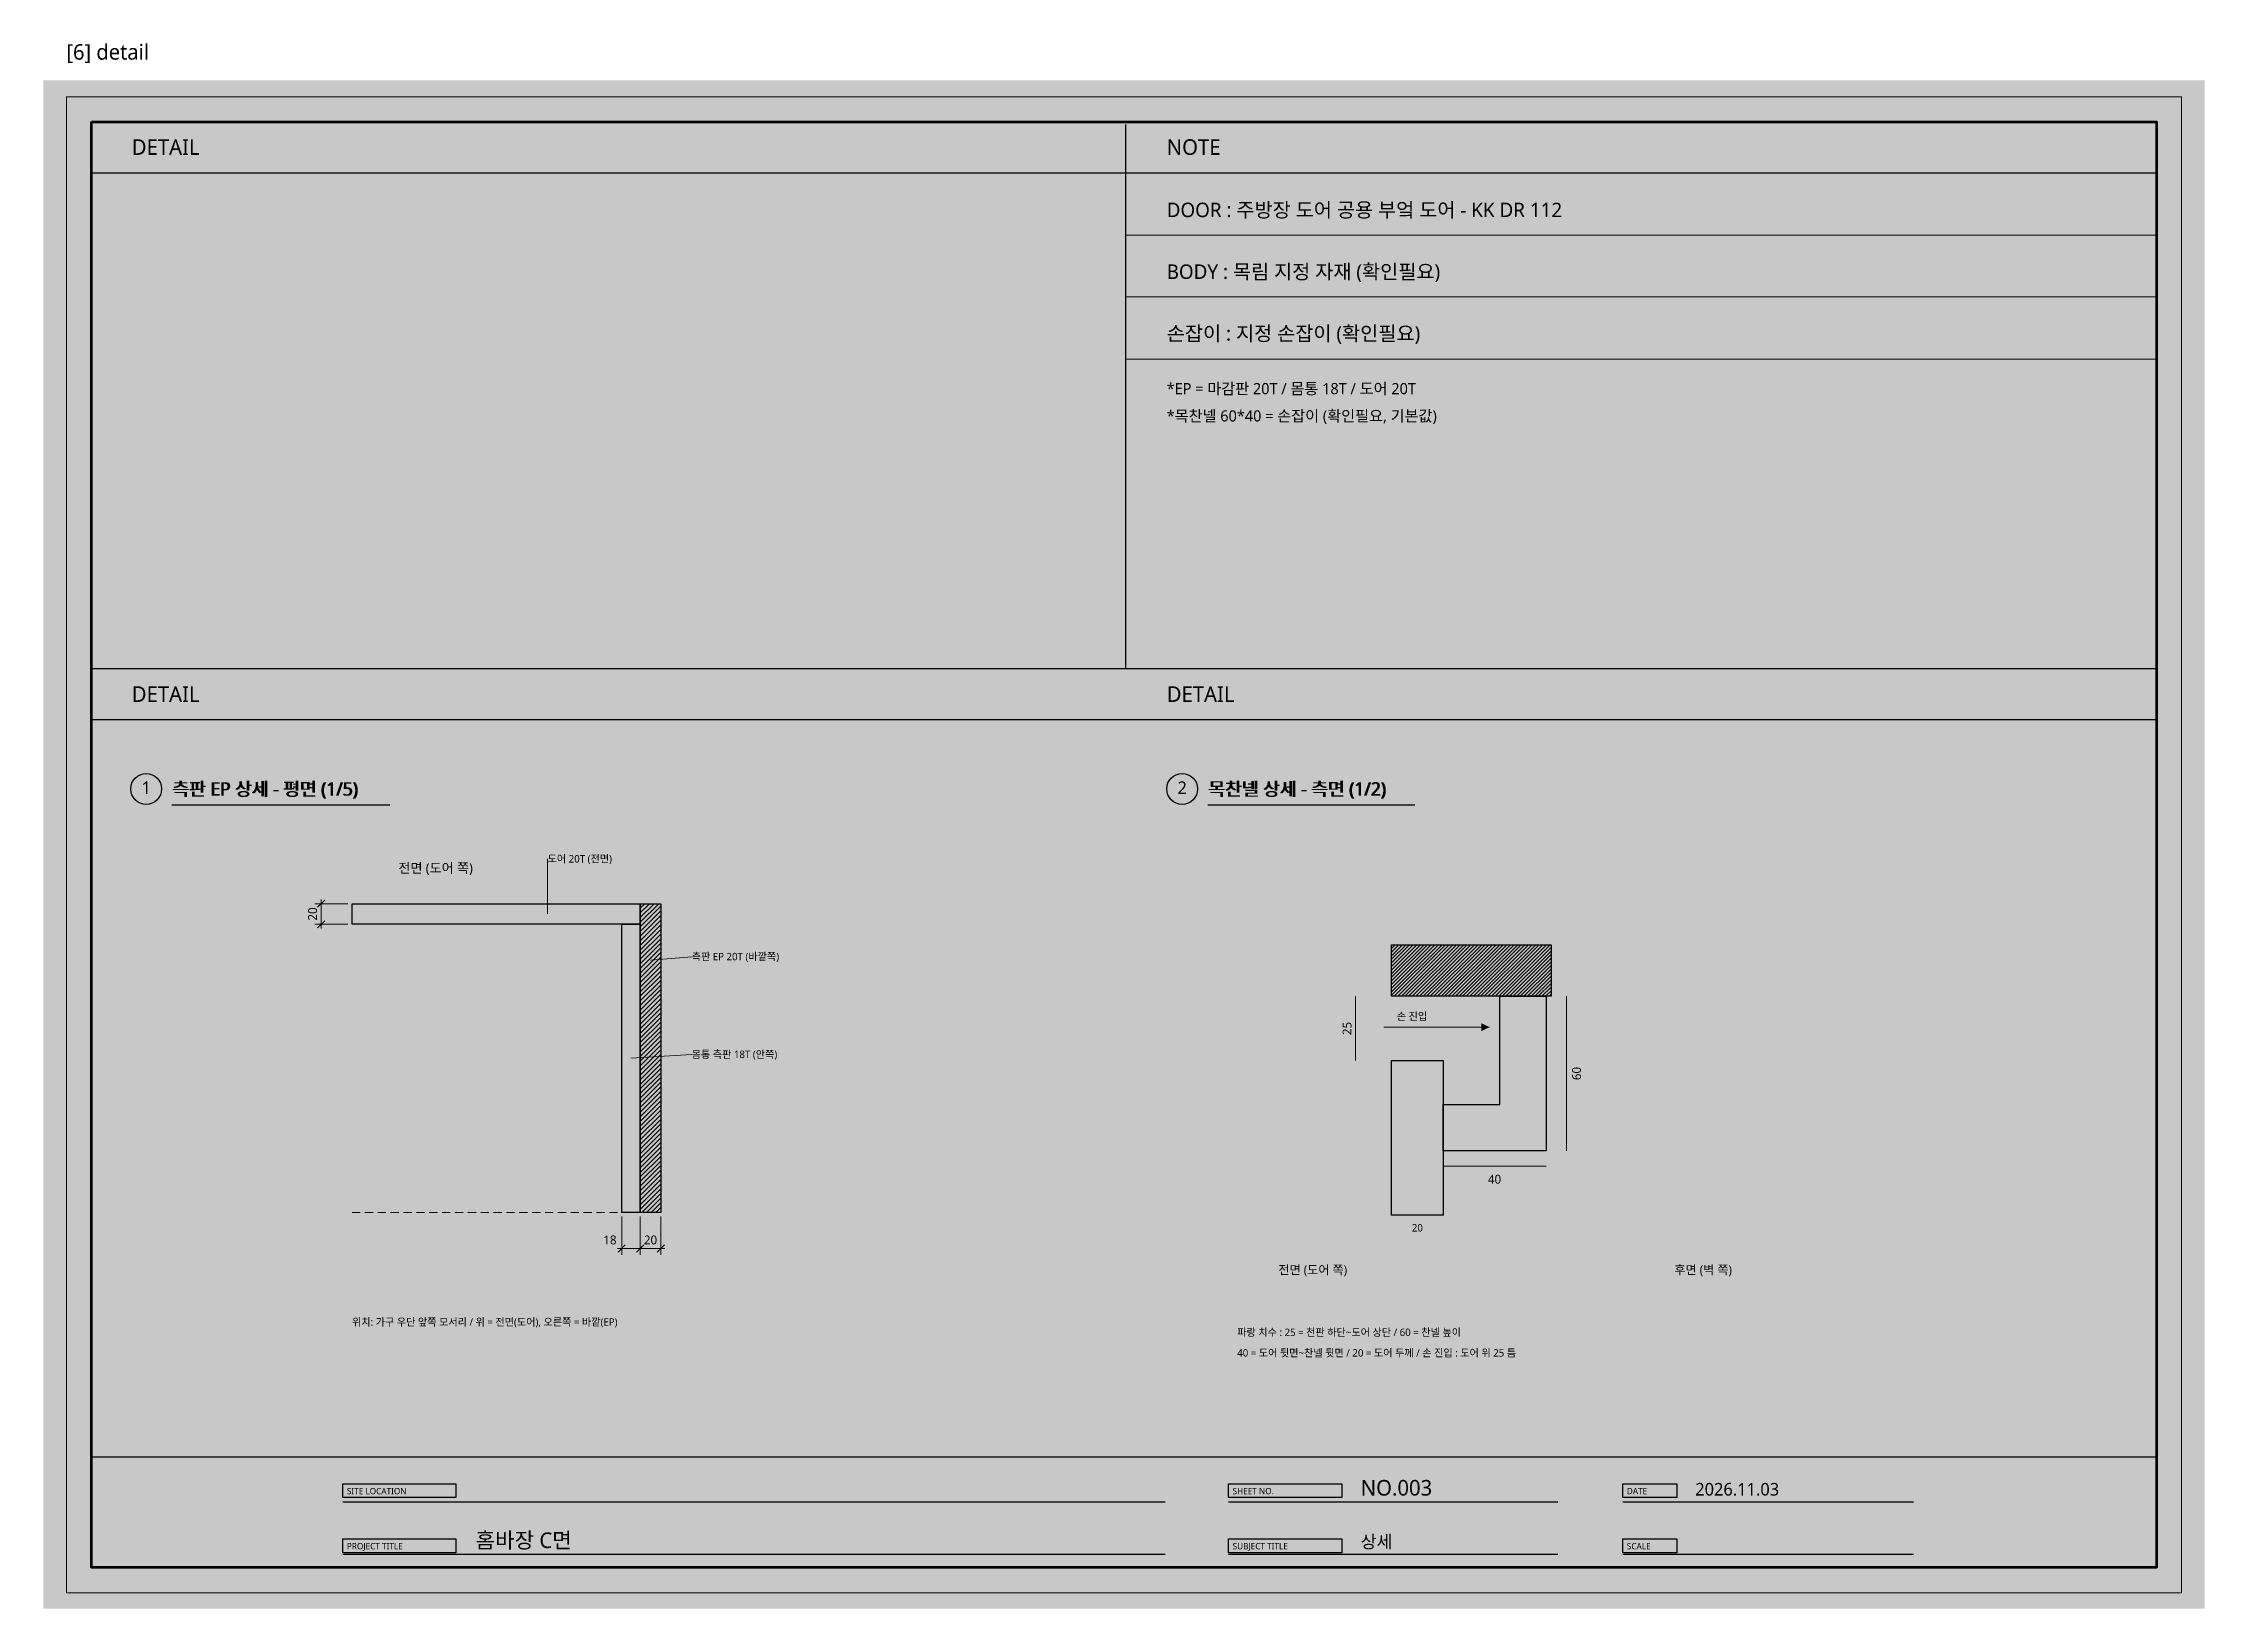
# Model space of a CAD drawing. Header units: millimetres. Extents: x 0 to 3420, y 0 to 304.
# Drawn here: x 2500 to 2920, y 0 to 304.2 of the extents above; entities that cross this region are included whole.
import ezdxf
from ezdxf.enums import TextEntityAlignment as Align

# ---------------------------------------------------------------- set-up
doc = ezdxf.new("R2010")
doc.units = ezdxf.units.MM
for name, color, linetype, lineweight, true_color in [('BG', 7, 'Continuous', 0, 0xffffff), ('DIM', 7, 'Continuous', 13, 0x969696), ('FRAME', 7, 'Continuous', 100, 0x000000), ('NOTE_BLUE', 7, 'Continuous', 9, 0x0000ff), ('NOTE_RED', 7, 'Continuous', 25, 0xde0038), ('OUTLINE', 7, 'Continuous', 25, 0x000000), ('SHEET_FRAME_INFO', 7, 'Continuous', 0, 0x5a5a5a), ('TEXT', 7, 'Continuous', 13, 0x000000), ('THIN', 7, 'Continuous', 5, 0x6e6e6e)]:
    doc.layers.add(name, color=color, linetype=linetype, lineweight=lineweight, true_color=true_color)
doc.styles.add('MALGUN', font='malgun.ttf')

msp = doc.modelspace()

# ---------------------------------------------------------------- texts
at = {"layer": 'NOTE_BLUE', "true_color": 0x0000ff, "style": 'MALGUN'}
for s, height, p in [('*EP = 마감판 20T / 몸통 18T / 도어 20T', 2.16, (2718.3, 236)), ('도어 20T (전면)', 1.44, (2598, 145)), ('측판 EP 20T (바깥쪽)', 1.44, (2626, 126)), ('손 진입', 1.44, (2763, 114.4)), ('몸통 측판 18T (안쪽)', 1.44, (2626, 107)), ('파랑 치수 : 25 = 천판 하단~도어 상단 / 60 = 찬넬 높이', 1.44, (2732, 53)), ('40 = 도어 뒷면~찬넬 뒷면 / 20 = 도어 두께 / 손 진입 : 도어 위 25 틈', 1.44, (2732, 49))]:
    msp.add_text(s, height=height, dxfattribs=at).set_placement(p)
for s, p in [('25', (2754.2, 112.75)), ('60', (2798.8, 104))]:
    msp.add_text(s, height=1.728, rotation=90, dxfattribs=at).set_placement(p, align=Align.CENTER)
for s, height, p in [('40', 1.728, (2782, 82.6)), ('20', 1.44, (2767, 73.3))]:
    msp.add_text(s, height=height, dxfattribs=at).set_placement(p, align=Align.CENTER)
at = {"layer": 'NOTE_RED', "true_color": 0xde0038, "style": 'MALGUN'}
for s, height, p in [('손잡이 : 지정 손잡이 (확인필요)', 2.808, (2718.3, 246.4)), ('*목찬넬 60*40 = 손잡이 (확인필요, 기본값)', 2.16, (2718.3, 230.7))]:
    msp.add_text(s, height=height, dxfattribs=at).set_placement(p)
at = {"layer": 'SHEET_FRAME_INFO', "true_color": 0x5a5a5a, "style": 'MALGUN'}
msp.add_text('[6] detail', height=3, dxfattribs=at).set_placement((2504.5, 301))
at = {"layer": 'TEXT', "true_color": 0x000000, "style": 'MALGUN'}
for s, height, p in [('DETAIL', 3.024, (2517.2, 282.5)), ('NOTE', 3.024, (2718.3, 282.5)), ('DOOR : 주방장 도어^J공용 부엌 도어 - KK DR 112', 2.808, (2718.3, 270.4)), ('BODY : 목림 지정 자재 (확인필요)', 2.808, (2718.3, 258.4)), ('DETAIL', 3.024, (2517.2, 176.2)), ('DETAIL', 3.024, (2718.3, 176.2)), ('측판 EP 상세 - 평면 (1/5)', 2.592, (2525, 158)), ('측판 EP 상세 - 평면 (1/5)', 2.592, (2525.2, 158)), ('목찬넬 상세 - 측면 (1/2)', 2.592, (2726.3, 158)), ('목찬넬 상세 - 측면 (1/2)', 2.592, (2726.5, 158)), ('전면 (도어 쪽)', 1.872, (2569, 143)), ('전면 (도어 쪽)', 1.728, (2740, 65)), ('후면 (벽 쪽)', 1.728, (2816.94, 65)), ('위치: 가구 우단 앞쪽 모서리 / 위 = 전면(도어), 오른쪽 = 바깥(EP)', 1.44, (2560, 55)), ('NO.003', 3.024, (2756, 22)), ('2026.11.03', 2.448, (2821, 22)), ('홈바장 C면', 3.024, (2584, 11.8)), ('상세', 2.448, (2756, 11.8))]:
    msp.add_text(s, height=height, dxfattribs=at).set_placement(p)
for s, height, p in [('1', 2.45, (2520, 158.3)), ('2', 2.45, (2721.3, 158.3)), ('18', 1.728, (2610.11, 70.8)), ('20', 1.728, (2618, 70.8))]:
    msp.add_text(s, height=height, dxfattribs=at).set_placement(p, align=Align.CENTER)
msp.add_text('20', height=1.728, rotation=90, dxfattribs=at).set_placement((2553.2, 135), align=Align.CENTER)
at = {"layer": 'TEXT', "true_color": 0xffffff, "style": 'MALGUN'}
for s, p in [('SITE LOCATION', (2559, 22.25)), ('SHEET NO.', (2731.1, 22.25)), ('DATE', (2807.7, 22.25)), ('PROJECT TITLE', (2559, 11.55)), ('SUBJECT TITLE', (2731.1, 11.55)), ('SCALE', (2807.7, 11.55))]:
    msp.add_text(s, height=1.224, dxfattribs=at).set_placement(p)

# ---------------------------------------------------------------- linework, layer by layer
at = {"layer": 'BG', "lineweight": 0, "true_color": 0xffffff}
msp.add_solid([(2500, 0), (2920, 0), (2500, 297), (2920, 297)], dxfattribs=at)
at = {"layer": 'DIM', "lineweight": 13, "true_color": 0x969696}
for p, q in [((2559.2, 137), (2552.8, 137)), ((2554, 137.8), (2554, 132.2)), ((2559.2, 133), (2552.8, 133)), ((2612.4, 76.2), (2612.4, 68.8)), ((2616, 76.2), (2616, 68.8)), ((2620, 76.2), (2620, 68.8)), ((2611.6, 70), (2620.8, 70))]:
    msp.add_line(p, q, dxfattribs=at)
at = {"layer": 'DIM', "lineweight": 13, "true_color": 0x5a5a5a}
for p, q in [((2553.3, 136.3), (2554.7, 137.7)), ((2553.3, 132.3), (2554.7, 133.7)), ((2611.7, 69.3), (2613.1, 70.7)), ((2615.3, 69.3), (2616.7, 70.7)), ((2619.3, 69.3), (2620.7, 70.7))]:
    msp.add_line(p, q, dxfattribs=at)
at = {"layer": 'FRAME', "lineweight": 25, "true_color": 0x000000}
for p, q in [((2710.3, 288.4), (2710.3, 182.7)), ((2509.4, 279), (2910.6, 279)), ((2509.4, 182.7), (2910.6, 182.7)), ((2509.4, 172.8), (2910.6, 172.8)), ((2525, 156.2), (2567.34, 156.2)), ((2726.3, 156.2), (2766.51, 156.2)), ((2509.4, 29.5), (2910.6, 29.5))]:
    msp.add_line(p, q, dxfattribs=at)
at = {"layer": 'FRAME', "lineweight": 13, "true_color": 0x000000}
for p, q in [((2710.3, 266.9), (2910.6, 266.9)), ((2710.3, 254.9), (2910.6, 254.9)), ((2710.3, 242.8), (2910.6, 242.8))]:
    msp.add_line(p, q, dxfattribs=at)
msp.add_lwpolyline([(2504.5, 293.8), (2915.5, 293.8), (2915.5, 3.1), (2504.5, 3.1)], close=True, dxfattribs=at)
at = {"layer": 'FRAME', "lineweight": 100, "true_color": 0x000000}
msp.add_lwpolyline([(2509.4, 288.9), (2910.6, 288.9), (2910.6, 8), (2509.4, 8)], close=True, dxfattribs=at)
at = {"layer": 'FRAME', "lineweight": 0, "true_color": 0x555555}
for points in [[(2558.2, 24.3), (2580.2, 24.3), (2558.2, 21.6), (2580.2, 21.6)], [(2730.3, 24.3), (2752.3, 24.3), (2730.3, 21.6), (2752.3, 21.6)], [(2806.9, 24.3), (2817.4, 24.3), (2806.9, 21.6), (2817.4, 21.6)], [(2558.2, 13.6), (2580.2, 13.6), (2558.2, 10.9), (2580.2, 10.9)], [(2730.3, 13.6), (2752.3, 13.6), (2730.3, 10.9), (2752.3, 10.9)], [(2806.9, 13.6), (2817.4, 13.6), (2806.9, 10.9), (2817.4, 10.9)]]:
    msp.add_solid(points, dxfattribs=at)
at = {"layer": 'NOTE_BLUE', "lineweight": 9, "true_color": 0x0000ff}
for p, q in [((2598, 145.7), (2598, 135)), ((2626, 126.7), (2618, 126)), ((2755, 119), (2755, 106.5)), ((2796, 119), (2796, 89)), ((2760.5, 113), (2781, 113)), ((2626, 107.7), (2614.2, 107)), ((2772, 86), (2792, 86))]:
    msp.add_line(p, q, dxfattribs=at)
at = {"layer": 'OUTLINE', "lineweight": 25, "true_color": 0x000000}
for p, q in [((2558.2, 20.8), (2718, 20.8)), ((2730.3, 20.8), (2794.3, 20.8)), ((2806.9, 20.8), (2863.4, 20.8)), ((2558.2, 10.6), (2718, 10.6)), ((2730.3, 10.6), (2794.3, 10.6)), ((2806.9, 10.6), (2863.4, 10.6))]:
    msp.add_line(p, q, dxfattribs=at)
for points in [[(2560, 137), (2616, 137), (2616, 133), (2560, 133)], [(2616, 137), (2620, 137), (2620, 77), (2616, 77)], [(2612.4, 133), (2616, 133), (2616, 77), (2612.4, 77)], [(2762, 129), (2793, 129), (2793, 119), (2762, 119)], [(2783, 119), (2792, 119), (2792, 89), (2772, 89), (2772, 98), (2783, 98)], [(2762, 106.5), (2772, 106.5), (2772, 76.5), (2762, 76.5)], [(2558.2, 24.3), (2580.2, 24.3), (2580.2, 21.6), (2558.2, 21.6)], [(2730.3, 24.3), (2752.3, 24.3), (2752.3, 21.6), (2730.3, 21.6)], [(2806.9, 24.3), (2817.4, 24.3), (2817.4, 21.6), (2806.9, 21.6)], [(2558.2, 13.6), (2580.2, 13.6), (2580.2, 10.9), (2558.2, 10.9)], [(2730.3, 13.6), (2752.3, 13.6), (2752.3, 10.9), (2730.3, 10.9)], [(2806.9, 13.6), (2817.4, 13.6), (2817.4, 10.9), (2806.9, 10.9)]]:
    msp.add_lwpolyline(points, close=True, dxfattribs=at)
for centre in [(2520, 159.3), (2721.3, 159.3)]:
    msp.add_circle(centre, 3, dxfattribs=at)
at = {"layer": 'OUTLINE', "lineweight": 0, "true_color": 0x000000}
for points in [[(2565.7, 140), (2565, 150), (2562.9, 145.5)], [(2565.7, 140), (2567.1, 145.5), (2565, 150)], [(2565.7, 140), (2562.9, 145.5), (2564.3, 145.5)], [(2565.7, 140), (2564.3, 145.5), (2564.3, 140)], [(2565.7, 140), (2565.7, 145.5), (2567.1, 145.5)]]:
    msp.add_solid(points, dxfattribs=at)
at = {"layer": 'OUTLINE', "lineweight": 0, "true_color": 0xe1e1e1}
for points in [[(2568, 145.34), (2586.61, 145.34), (2568, 142.09), (2586.61, 142.09)], [(2739, 67.16), (2756.34, 67.16), (2739, 64.16), (2756.34, 64.16)], [(2815.94, 67.16), (2831, 67.16), (2815.94, 64.16), (2831, 64.16)]]:
    msp.add_solid(points, dxfattribs=at)
at = {"layer": 'OUTLINE', "lineweight": 0, "true_color": 0x0000ff}
msp.add_solid([(2781, 113), (2779.4, 113.8), (2779.4, 112.2)], dxfattribs=at)
at = {"layer": 'THIN', "lineweight": 5, "true_color": 0xa5a5a5}
for p, q in [((2616, 136.1), (2616.9, 137)), ((2616, 135.2), (2617.8, 137)), ((2616, 134.3), (2618.7, 137)), ((2616, 133.4), (2619.6, 137)), ((2616, 132.5), (2620, 136.5)), ((2616, 131.6), (2620, 135.6)), ((2616, 130.7), (2620, 134.7)), ((2616, 129.8), (2620, 133.8)), ((2616, 128.9), (2620, 132.9)), ((2616, 128), (2620, 132)), ((2616, 127.1), (2620, 131.1)), ((2616, 126.2), (2620, 130.2)), ((2616, 125.3), (2620, 129.3)), ((2616, 124.4), (2620, 128.4)), ((2616, 123.5), (2620, 127.5)), ((2616, 122.6), (2620, 126.6)), ((2762, 128.3), (2762.7, 129)), ((2762, 127.6), (2763.4, 129)), ((2762, 126.9), (2764.1, 129)), ((2762, 126.2), (2764.8, 129)), ((2762, 125.5), (2765.5, 129)), ((2762, 124.8), (2766.2, 129)), ((2762, 124.1), (2766.9, 129)), ((2762, 123.4), (2767.6, 129)), ((2762, 122.7), (2768.3, 129)), ((2762, 122), (2769, 129)), ((2762, 121.3), (2769.7, 129)), ((2762, 120.6), (2770.4, 129)), ((2762, 119.9), (2771.1, 129)), ((2762, 119.2), (2771.8, 129)), ((2762.5, 119), (2772.5, 129)), ((2763.2, 119), (2773.2, 129)), ((2763.9, 119), (2773.9, 129)), ((2764.6, 119), (2774.6, 129)), ((2765.3, 119), (2775.3, 129)), ((2766, 119), (2776, 129)), ((2766.7, 119), (2776.7, 129)), ((2767.4, 119), (2777.4, 129)), ((2768.1, 119), (2778.1, 129)), ((2768.8, 119), (2778.8, 129)), ((2769.5, 119), (2779.5, 129)), ((2770.2, 119), (2780.2, 129)), ((2770.9, 119), (2780.9, 129)), ((2771.6, 119), (2781.6, 129)), ((2772.3, 119), (2782.3, 129)), ((2773, 119), (2783, 129)), ((2773.7, 119), (2783.7, 129)), ((2774.4, 119), (2784.4, 129)), ((2775.1, 119), (2785.1, 129)), ((2775.8, 119), (2785.8, 129)), ((2776.5, 119), (2786.5, 129)), ((2777.2, 119), (2787.2, 129)), ((2777.9, 119), (2787.9, 129)), ((2778.6, 119), (2788.6, 129)), ((2779.3, 119), (2789.3, 129)), ((2780, 119), (2790, 129)), ((2780.7, 119), (2790.7, 129)), ((2781.4, 119), (2791.4, 129)), ((2782.1, 119), (2792.1, 129)), ((2782.8, 119), (2792.8, 129)), ((2783.5, 119), (2793, 128.5)), ((2784.2, 119), (2793, 127.8)), ((2784.9, 119), (2793, 127.1)), ((2785.6, 119), (2793, 126.4)), ((2616, 121.7), (2620, 125.7)), ((2616, 120.8), (2620, 124.8)), ((2616, 119.9), (2620, 123.9)), ((2616, 119), (2620, 123)), ((2616, 118.1), (2620, 122.1)), ((2786.3, 119), (2793, 125.7)), ((2787, 119), (2793, 125)), ((2787.7, 119), (2793, 124.3)), ((2788.4, 119), (2793, 123.6)), ((2789.1, 119), (2793, 122.9)), ((2789.8, 119), (2793, 122.2)), ((2616, 117.2), (2620, 121.2)), ((2616, 116.3), (2620, 120.3)), ((2616, 115.4), (2620, 119.4)), ((2616, 114.5), (2620, 118.5)), ((2790.5, 119), (2793, 121.5)), ((2791.2, 119), (2793, 120.8)), ((2791.9, 119), (2793, 120.1)), ((2792.6, 119), (2793, 119.4)), ((2616, 113.6), (2620, 117.6)), ((2616, 112.7), (2620, 116.7)), ((2616, 111.8), (2620, 115.8)), ((2616, 110.9), (2620, 114.9)), ((2616, 110), (2620, 114)), ((2616, 109.1), (2620, 113.1)), ((2616, 108.2), (2620, 112.2)), ((2616, 107.3), (2620, 111.3)), ((2616, 106.4), (2620, 110.4)), ((2616, 105.5), (2620, 109.5)), ((2616, 104.6), (2620, 108.6)), ((2616, 103.7), (2620, 107.7)), ((2616, 102.8), (2620, 106.8)), ((2616, 101.9), (2620, 105.9)), ((2616, 101), (2620, 105)), ((2616, 100.1), (2620, 104.1)), ((2616, 99.2), (2620, 103.2)), ((2616, 98.3), (2620, 102.3)), ((2616, 97.4), (2620, 101.4)), ((2616, 96.5), (2620, 100.5)), ((2616, 95.6), (2620, 99.6)), ((2616, 94.7), (2620, 98.7)), ((2616, 93.8), (2620, 97.8)), ((2616, 92.9), (2620, 96.9)), ((2616, 92), (2620, 96)), ((2616, 91.1), (2620, 95.1)), ((2616, 90.2), (2620, 94.2)), ((2616, 89.3), (2620, 93.3)), ((2616, 88.4), (2620, 92.4)), ((2616, 87.5), (2620, 91.5)), ((2616, 86.6), (2620, 90.6)), ((2616, 85.7), (2620, 89.7)), ((2616, 84.8), (2620, 88.8)), ((2616, 83.9), (2620, 87.9)), ((2616, 83), (2620, 87)), ((2616, 82.1), (2620, 86.1)), ((2616, 81.2), (2620, 85.2)), ((2616, 80.3), (2620, 84.3)), ((2616, 79.4), (2620, 83.4)), ((2616, 78.5), (2620, 82.5)), ((2616, 77.6), (2620, 81.6)), ((2616.3, 77), (2620, 80.7)), ((2617.2, 77), (2620, 79.8)), ((2618.1, 77), (2620, 78.9)), ((2619, 77), (2620, 78)), ((2619.9, 77), (2620, 77.1))]:
    msp.add_line(p, q, dxfattribs=at)
at = {"layer": 'THIN', "lineweight": 5, "true_color": 0x6e6e6e}
for p, q in [((2560, 77), (2561.6, 77)), ((2562.5, 77), (2564.1, 77)), ((2565, 77), (2566.6, 77)), ((2567.5, 77), (2569.1, 77)), ((2570, 77), (2571.6, 77)), ((2572.5, 77), (2574.1, 77)), ((2575, 77), (2576.6, 77)), ((2577.5, 77), (2579.1, 77)), ((2580, 77), (2581.6, 77)), ((2582.5, 77), (2584.1, 77)), ((2585, 77), (2586.6, 77)), ((2587.5, 77), (2589.1, 77)), ((2590, 77), (2591.6, 77)), ((2592.5, 77), (2594.1, 77)), ((2595, 77), (2596.6, 77)), ((2597.5, 77), (2599.1, 77)), ((2600, 77), (2601.6, 77)), ((2602.5, 77), (2604.1, 77)), ((2605, 77), (2606.6, 77)), ((2607.5, 77), (2609.1, 77)), ((2610, 77), (2611.6, 77)), ((2612.5, 77), (2614.1, 77)), ((2615, 77), (2616.6, 77)), ((2617.5, 77), (2619.1, 77))]:
    msp.add_line(p, q, dxfattribs=at)

msp.set_redraw_order([(e.dxf.handle, doc.entitydb.next_handle()) for e in msp.query("TEXT MTEXT ATTDEF DIMENSION ARC_DIMENSION")])  # texts and dimensions are drawn at this point

doc.saveas('drawing.dxf')
